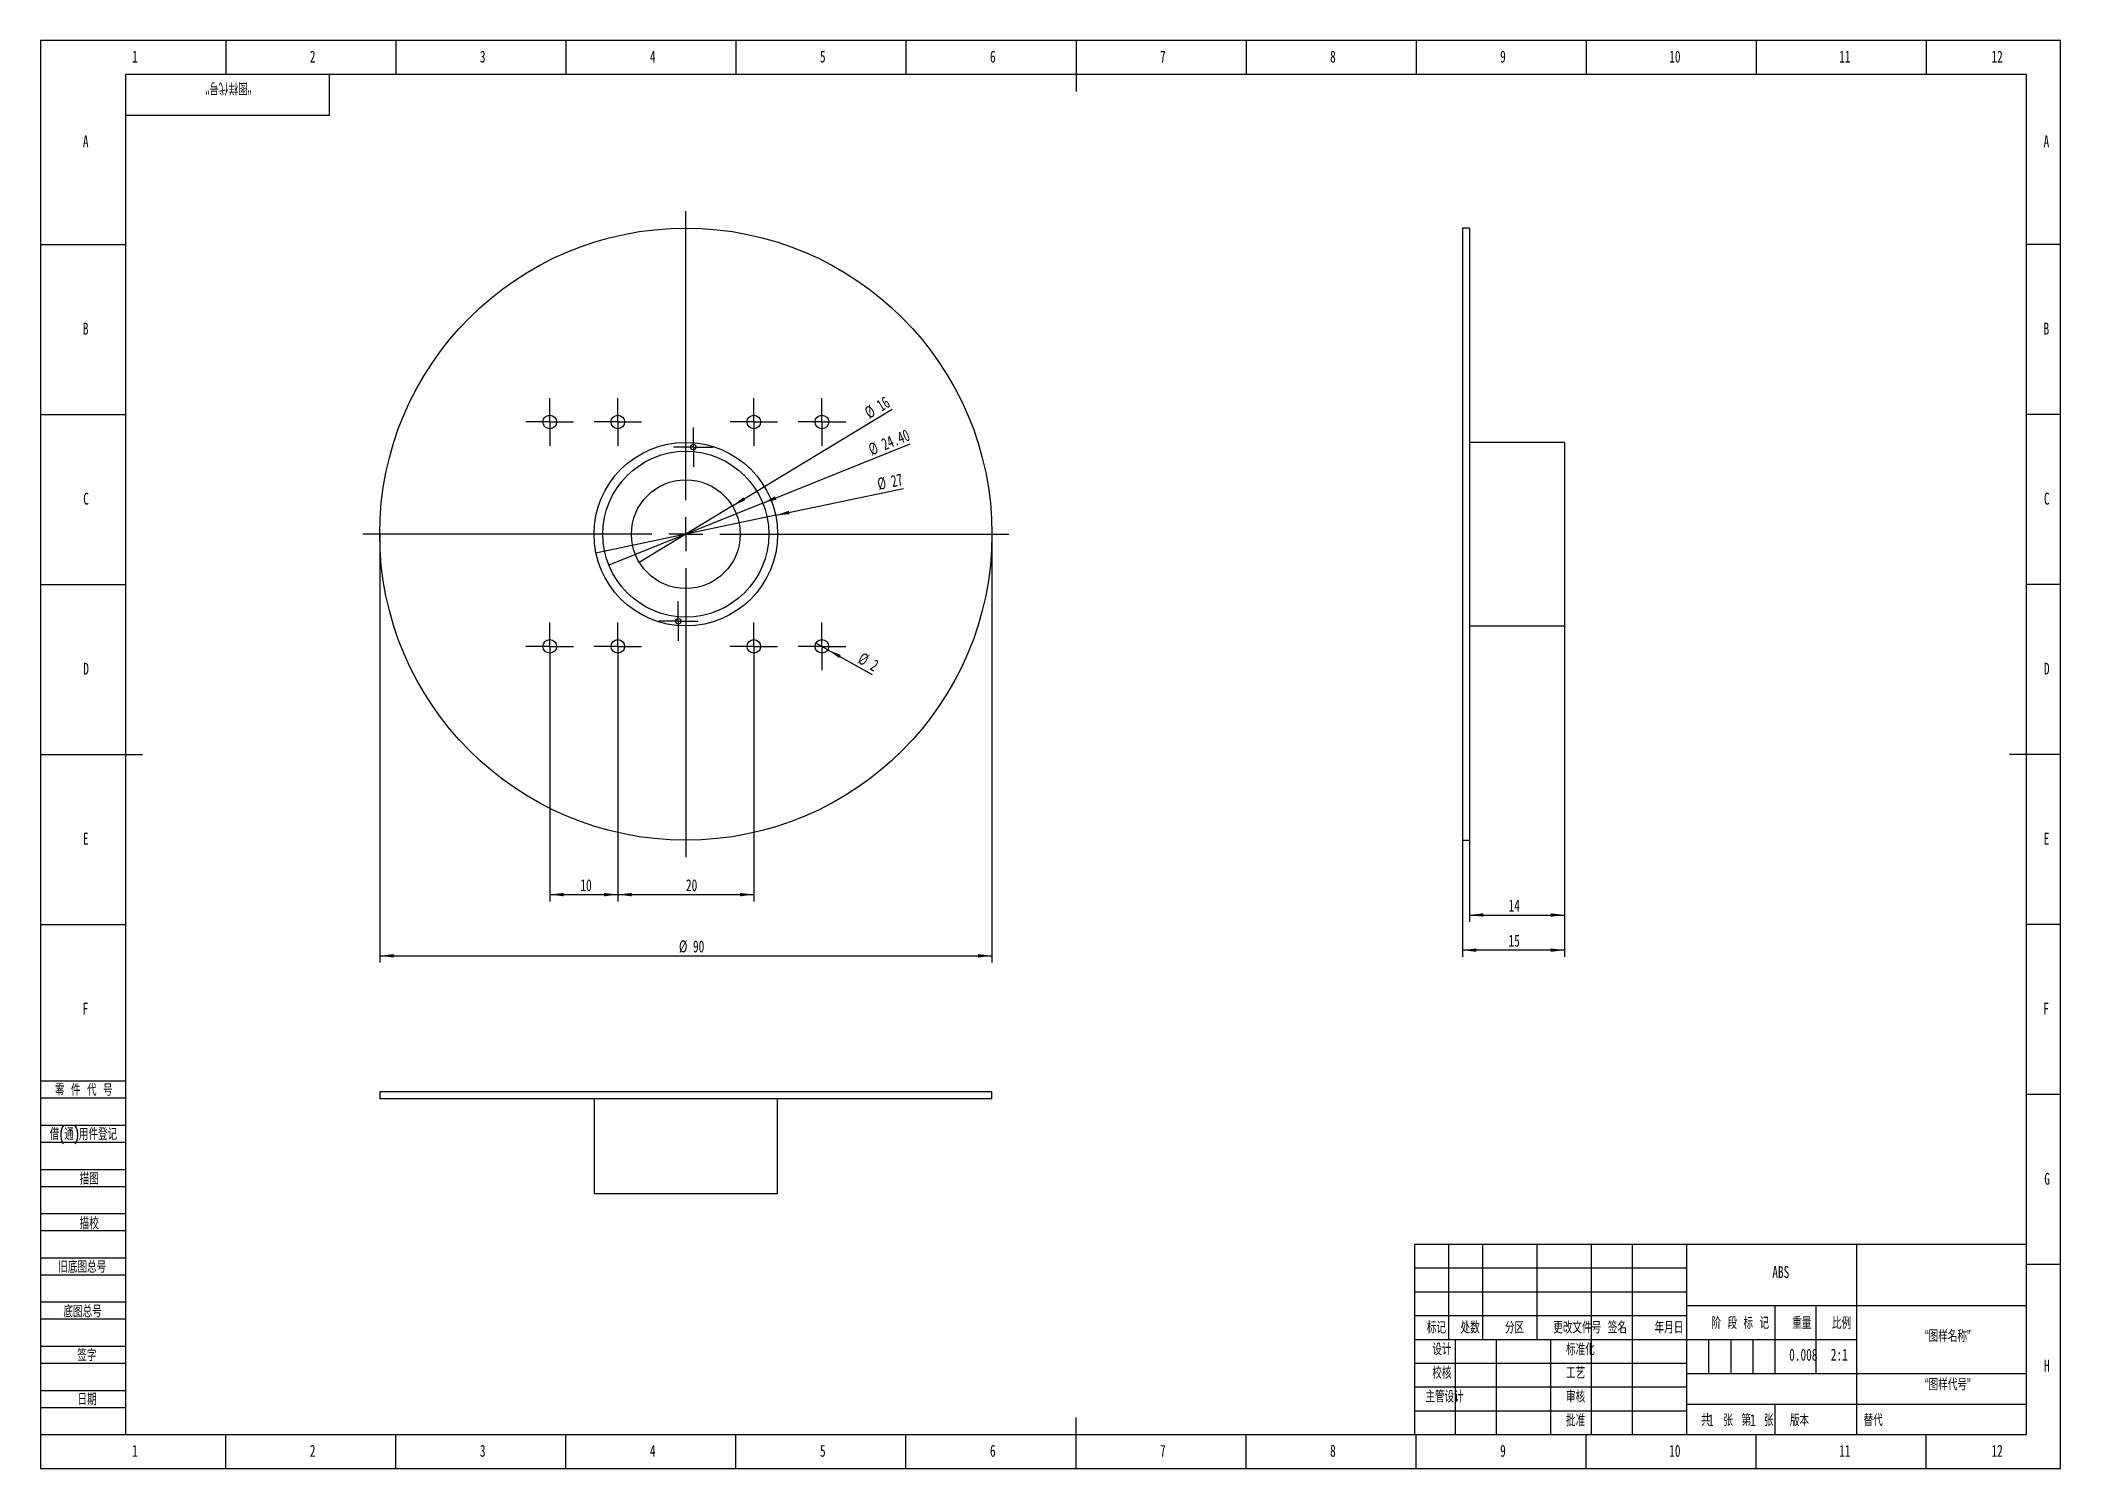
# Model space of a CAD drawing. Header units: millimetres. Extents: x 0 to 1908, y -12 to 828.
# Drawn here: x 0 to 594, y 0 to 420 of the extents above; entities that cross this region are included whole.
import ezdxf

# ---------------------------------------------------------------- set-up
doc = ezdxf.new("R2010")
doc.units = ezdxf.units.MM
for name, color, linetype in [('10', 7, 'Continuous'), ('5', 7, 'Continuous'), ('SLD-0', 7, 'Continuous')]:
    doc.layers.add(name, color=color, linetype=linetype)
doc.styles.add('SLDTEXTSTYLE0', font='TXT', dxfattribs={"width": 0.7, "bigfont": 'bigfont'})
doc.styles.add('SLDTEXTSTYLE1', font='TXT', dxfattribs={"width": 0.614286, "bigfont": 'bigfont'})
doc.styles.add('SLDTEXTSTYLE2', font='TXT', dxfattribs={"width": 0.6, "bigfont": 'bigfont'})
doc.styles.add('SLDTEXTSTYLE3', font='TXT', dxfattribs={"width": 0.7})
doc.dimstyles.new('SLDDIMSTYLE0', dxfattribs={"dimtxt": 3.5, "dimasz": 4.08, "dimexe": 0, "dimexo": 0.0625, "dimgap": 0.875, "dimtad": 2, "dimlfac": 0.5, "dimrnd": 1e-09, "dimzin": 12, "dimdsep": 46, "dimtxsty": 'SLDTEXTSTYLE3', "dimsah": 1, "dimcen": 0.09, "dimadec": 0, "dimazin": 3, "dimtfac": 1, "dimtofl": 0, "dimtmove": 0, "dimatfit": 3, "dimfxl": 1, "dimfrac": 2, "dimtolj": 1, "dimtzin": 12, "dimarcsym": 0})
doc.dimstyles.new('SLDDIMSTYLE1', dxfattribs={"dimtxt": 3.5, "dimasz": 4.08, "dimexe": 0, "dimexo": 0.0625, "dimgap": 0.875, "dimtad": 2, "dimlfac": 0.5, "dimrnd": 1e-09, "dimzin": 12, "dimdsep": 46, "dimtxsty": 'SLDTEXTSTYLE3', "dimblk1": 'NONE', "dimsah": 1, "dimcen": 0, "dimadec": 0, "dimazin": 3, "dimtfac": 1, "dimtmove": 0, "dimatfit": 3, "dimldrblk": 'NONE', "dimfxl": 1, "dimfrac": 2, "dimtolj": 1, "dimtzin": 12, "dimarcsym": 0})
doc.dimstyles.new('SLDDIMSTYLE2', dxfattribs={"dimtxt": 3.5, "dimasz": 4.08, "dimexe": 0, "dimexo": 0.0625, "dimgap": 0.875, "dimtad": 2, "dimlfac": 0.5, "dimrnd": 1e-09, "dimzin": 4, "dimdsep": 46, "dimtxsty": 'SLDTEXTSTYLE3', "dimblk1": 'NONE', "dimsah": 1, "dimcen": 0, "dimadec": 0, "dimazin": 1, "dimtfac": 1, "dimtmove": 0, "dimatfit": 3, "dimldrblk": 'NONE', "dimfxl": 1, "dimfrac": 2, "dimtolj": 1, "dimtzin": 12, "dimarcsym": 0})

msp = doc.modelspace()

# ---------------------------------------------------------------- texts
at = {"layer": '10', "char_height": 3.5}
for s, insert, attachment_point, style in [('1', (27.794, 416.981), 2, 'SLDTEXTSTYLE3'), ('2', (80.044, 416.981), 2, 'SLDTEXTSTYLE3'), ('3', (130.044, 416.981), 2, 'SLDTEXTSTYLE3'), ('4', (180.044, 416.981), 2, 'SLDTEXTSTYLE3'), ('5', (230.044, 416.981), 2, 'SLDTEXTSTYLE3'), ('6', (280.047, 416.981), 2, 'SLDTEXTSTYLE3'), ('7', (330.047, 416.981), 2, 'SLDTEXTSTYLE3'), ('8', (380.047, 416.981), 2, 'SLDTEXTSTYLE3'), ('9', (430.047, 416.981), 2, 'SLDTEXTSTYLE3'), ('10', (480.589, 416.981), 2, 'SLDTEXTSTYLE3'), ('11', (530.589, 416.981), 2, 'SLDTEXTSTYLE3'), ('12', (575.344, 416.981), 2, 'SLDTEXTSTYLE3'), ('A', (13.32, 392.043), 2, 'SLDTEXTSTYLE3'), ('A', (589.83, 392.043), 2, 'SLDTEXTSTYLE3'), ('B', (13.32, 336.981), 2, 'SLDTEXTSTYLE3'), ('B', (589.83, 336.981), 2, 'SLDTEXTSTYLE3'), ('C', (13.427, 286.981), 2, 'SLDTEXTSTYLE3'), ('C', (589.937, 286.981), 2, 'SLDTEXTSTYLE3'), ('D', (13.43, 236.981), 2, 'SLDTEXTSTYLE3'), ('D', (589.94, 236.981), 2, 'SLDTEXTSTYLE3'), ('E', (13.318, 186.981), 2, 'SLDTEXTSTYLE3'), ('E', (589.828, 186.981), 2, 'SLDTEXTSTYLE3'), ('F', (13.224, 136.981), 2, 'SLDTEXTSTYLE3'), ('F', (589.734, 136.981), 2, 'SLDTEXTSTYLE3'), ('G', (590.049, 86.981), 2, 'SLDTEXTSTYLE3'), ('ABS', (511.732, 59.545), 2, 'SLDTEXTSTYLE3'), ('“图样名称”', (560.84, 40.729), 2, 'SLDTEXTSTYLE0'), ('0.008', (518.36, 35.237), 2, 'SLDTEXTSTYLE3'), ('H', (589.94, 32.043), 2, 'SLDTEXTSTYLE3'), ('“图样代号”', (560.843, 26.497), 2, 'SLDTEXTSTYLE0'), ('主管设计', (412.882, 22.944), 2, 'SLDTEXTSTYLE0'), ('1', (490.34, 15.997), 1, 'SLDTEXTSTYLE3'), ('1', (502.694, 15.997), 1, 'SLDTEXTSTYLE3'), ('1', (27.794, 6.981), 2, 'SLDTEXTSTYLE3'), ('2', (80.044, 6.981), 2, 'SLDTEXTSTYLE3'), ('3', (130.044, 6.981), 2, 'SLDTEXTSTYLE3'), ('4', (180.044, 6.981), 2, 'SLDTEXTSTYLE3'), ('5', (230.044, 6.981), 2, 'SLDTEXTSTYLE3'), ('6', (280.047, 6.981), 2, 'SLDTEXTSTYLE3'), ('7', (330.047, 6.981), 2, 'SLDTEXTSTYLE3'), ('8', (380.047, 6.981), 2, 'SLDTEXTSTYLE3'), ('9', (430.047, 6.981), 2, 'SLDTEXTSTYLE3'), ('10', (480.589, 6.981), 2, 'SLDTEXTSTYLE3'), ('11', (530.589, 6.981), 2, 'SLDTEXTSTYLE3'), ('12', (575.344, 6.981), 2, 'SLDTEXTSTYLE3')]:
    msp.add_mtext(s, dxfattribs=dict(at, insert=insert, attachment_point=attachment_point, style=style))
at = {"layer": '10', "color": 7, "char_height": 3.5}
for s, insert, attachment_point, style in [('零 件 代 号', (4.285, 113.124), 1, 'SLDTEXTSTYLE1'), ('借(通)用件登记', (2.735, 100.137), 1, 'SLDTEXTSTYLE0'), ('描图', (14.373, 86.983), 2, 'SLDTEXTSTYLE0'), ('描校', (14.341, 73.881), 2, 'SLDTEXTSTYLE0'), ('旧底图总号', (5.262, 61.089), 1, 'SLDTEXTSTYLE0'), ('底图总号', (6.762, 47.975), 1, 'SLDTEXTSTYLE0'), ('标记', (410.488, 43.232), 2, 'SLDTEXTSTYLE0'), ('处数', (420.388, 43.232), 2, 'SLDTEXTSTYLE0'), ('分区', (433.438, 43.232), 2, 'SLDTEXTSTYLE0'), ('更改文件号', (451.892, 43.232), 2, 'SLDTEXTSTYLE0'), ('签名', (463.685, 43.232), 2, 'SLDTEXTSTYLE0'), ('年月日', (478.85, 43.232), 2, 'SLDTEXTSTYLE0'), ('阶 段 标 记', (499.812, 44.569), 2, 'SLDTEXTSTYLE1'), ('重量', (517.897, 44.569), 2, 'SLDTEXTSTYLE0'), ('比例', (529.598, 44.569), 2, 'SLDTEXTSTYLE0'), ('设计', (412.083, 36.867), 2, 'SLDTEXTSTYLE0'), ('标准化', (452.799, 36.802), 2, 'SLDTEXTSTYLE0'), ('签字', (13.648, 35.109), 2, 'SLDTEXTSTYLE0'), ('校核', (412.082, 29.921), 2, 'SLDTEXTSTYLE0'), ('工艺', (451.407, 29.921), 2, 'SLDTEXTSTYLE0'), ('日期', (13.725, 22.148), 2, 'SLDTEXTSTYLE0'), ('审核', (451.407, 22.944), 2, 'SLDTEXTSTYLE0'), ('批准', (451.389, 15.957), 2, 'SLDTEXTSTYLE0'), ('共  张', (492.948, 15.997), 2, 'SLDTEXTSTYLE2'), ('第  张', (504.897, 15.997), 2, 'SLDTEXTSTYLE2'), ('版本', (517.234, 15.997), 2, 'SLDTEXTSTYLE0')]:
    msp.add_mtext(s, dxfattribs=dict(at, insert=insert, attachment_point=attachment_point, style=style))
at = {"layer": 'SLD-0', "insert": (55.315, 404.152), "char_height": 3.5, "attachment_point": 2, "rotation": 180, "style": 'SLDTEXTSTYLE0'}
msp.add_mtext('“图样代号”', dxfattribs=at)
at = {"layer": 'SLD-0', "char_height": 3.5}
for s, insert, attachment_point, style in [('2:1', (528.924, 35.237), 2, 'SLDTEXTSTYLE3'), ('替代', (536.078, 15.997), 1, 'SLDTEXTSTYLE0')]:
    msp.add_mtext(s, dxfattribs=dict(at, insert=insert, attachment_point=attachment_point, style=style))

# ---------------------------------------------------------------- blocks, each defined once
blk = doc.blocks.new('_D')
at = {"layer": '10', "transparency": 16777216}
for p, q in [((99.78, 274.8), (99.78, 148.8)), ((279.78, 274.8), (279.78, 148.8)), ((99.78, 150.8), (279.78, 150.8))]:
    blk.add_line(p, q, dxfattribs=at)
for points in [[(99.78, 150.8), (103.86, 150.29), (103.86, 151.3)], [(279.78, 150.8), (275.7, 151.3), (275.7, 150.29)]]:
    blk.add_solid(points, dxfattribs=at)
at = {"layer": '10', "transparency": 16777216, "char_height": 3.5, "attachment_point": 1, "style": 'SLDTEXTSTYLE3'}
for s, insert in [('%%c', (187.75, 155.32)), ('90', (191.87, 155.31))]:
    blk.add_mtext(s, dxfattribs=dict(at, insert=insert))
blk = doc.blocks.new('_D_1')
at = {"layer": '10', "transparency": 16777216}
for q in [(253.76, 288.22), (163.35, 269.25)]:
    blk.add_line((216.2, 280.34), q, dxfattribs=at)
blk.add_solid([(216.2, 280.34), (220.3, 280.68), (220.09, 281.68)], dxfattribs=at)
at = {"layer": '10', "transparency": 16777216, "char_height": 3.5, "attachment_point": 1, "rotation": 11.8535, "style": 'SLDTEXTSTYLE3'}
for s, insert in [('%%c', (245.8, 291.18)), ('27', (249.83, 292.01))]:
    blk.add_mtext(s, dxfattribs=dict(at, insert=insert))
blk = doc.blocks.new('_None')
blk = doc.blocks.new('_D_2')
at = {"layer": '10', "transparency": 16777216}
for q in [(255.72, 301.35), (167.14, 265.68)]:
    blk.add_line((212.41, 283.91), q, dxfattribs=at)
blk.add_solid([(212.41, 283.91), (216.38, 284.96), (216, 285.91)], dxfattribs=at)
at = {"layer": '10', "transparency": 16777216, "char_height": 3.5, "attachment_point": 1, "rotation": 21.9382, "style": 'SLDTEXTSTYLE3'}
for s, insert in [('24.40', (246.91, 302.67)), ('%%c', (243.09, 301.15))]:
    blk.add_mtext(s, dxfattribs=dict(at, insert=insert))
blk = doc.blocks.new('_D_3')
at = {"layer": '10', "transparency": 16777216}
for q in [(250.41, 311.51), (176.09, 266.51)]:
    blk.add_line((203.46, 283.08), q, dxfattribs=at)
blk.add_solid([(203.46, 283.08), (207.22, 284.76), (206.69, 285.63)], dxfattribs=at)
at = {"layer": '10', "transparency": 16777216, "char_height": 3.5, "attachment_point": 1, "rotation": 31.1979, "style": 'SLDTEXTSTYLE3'}
for s, insert in [('16', (245.45, 313.78)), ('%%c', (241.92, 311.66))]:
    blk.add_mtext(s, dxfattribs=dict(at, insert=insert))
blk = doc.blocks.new('_D_4')
at = {"layer": '10', "transparency": 16777216}
for q in [(228.03, 242.78), (244.52, 233.51)]:
    blk.add_line((231.52, 240.82), q, dxfattribs=at)
blk.add_solid([(231.52, 240.82), (234.83, 238.37), (235.33, 239.26)], dxfattribs=at)
at = {"layer": '10', "transparency": 16777216, "char_height": 3.5, "attachment_point": 1, "rotation": 330.66975, "style": 'SLDTEXTSTYLE3'}
for s, insert in [('%%c', (241.79, 240.19)), ('2', (245.37, 238.16))]:
    blk.add_mtext(s, dxfattribs=dict(at, insert=insert))
blk = doc.blocks.new('_D_5')
at = {"layer": '10', "transparency": 16777216}
for p, q in [((149.78, 234.8), (149.78, 166.8)), ((169.78, 234.8), (169.78, 166.8)), ((149.78, 168.8), (169.78, 168.8))]:
    blk.add_line(p, q, dxfattribs=at)
for points in [[(149.78, 168.8), (153.86, 168.29), (153.86, 169.3)], [(169.78, 168.8), (165.7, 169.3), (165.7, 168.29)]]:
    blk.add_solid(points, dxfattribs=at)
at = {"layer": '10', "transparency": 16777216, "insert": (158.78, 173.31), "char_height": 3.5, "attachment_point": 1, "style": 'SLDTEXTSTYLE3'}
blk.add_mtext('10', dxfattribs=at)
blk = doc.blocks.new('_D_6')
at = {"layer": '10', "transparency": 16777216}
for p, q in [((169.78, 234.8), (169.78, 166.8)), ((209.78, 234.8), (209.78, 166.8)), ((169.78, 168.8), (209.78, 168.8))]:
    blk.add_line(p, q, dxfattribs=at)
for points in [[(169.78, 168.8), (173.86, 168.29), (173.86, 169.3)], [(209.78, 168.8), (205.7, 169.3), (205.7, 168.29)]]:
    blk.add_solid(points, dxfattribs=at)
at = {"layer": '10', "transparency": 16777216, "insert": (189.81, 173.31), "char_height": 3.5, "attachment_point": 1, "style": 'SLDTEXTSTYLE3'}
blk.add_mtext('20', dxfattribs=at)
blk = doc.blocks.new('SW_CENTERMARKSYMBOL_0')
at = {"layer": '10', "color": 0}
for p, q in [((0, 10), (0, 95)), ((-10, 0), (-95, 0)), ((0, 0), (-5, 0)), ((0, 0), (0, 5)), ((0, 0), (0, -5)), ((0, 0), (5, 0)), ((10, 0), (95, 0)), ((0, -10), (0, -95))]:
    blk.add_line(p, q, dxfattribs=at)
blk = doc.blocks.new('SW_CENTERMARKSYMBOL_1')
at = {"layer": '10', "color": 0}
for p, q in [((0, 5), (0, 7)), ((-5, 0), (-7, 0)), ((0, 0), (-5, 0)), ((0, 0), (0, 5)), ((0, 0), (0, -5)), ((0, 0), (5, 0)), ((5, 0), (7, 0)), ((0, -5), (0, -7))]:
    blk.add_line(p, q, dxfattribs=at)
blk = doc.blocks.new('SW_CENTERMARKSYMBOL_2')
at = {"layer": '10', "color": 0}
for p, q in [((0, 5), (0, 7)), ((-5, 0), (-7, 0)), ((0, 0), (-5, 0)), ((0, 0), (0, 5)), ((0, 0), (0, -5)), ((0, 0), (5, 0)), ((5, 0), (7, 0)), ((0, -5), (0, -7))]:
    blk.add_line(p, q, dxfattribs=at)
blk = doc.blocks.new('SW_CENTERMARKSYMBOL_3')
at = {"layer": '10', "color": 0}
for p, q in [((0, 5), (0, 7)), ((-5, 0), (-7, 0)), ((0, 0), (-5, 0)), ((0, 0), (0, 5)), ((0, 0), (0, -5)), ((0, 0), (5, 0)), ((5, 0), (7, 0)), ((0, -5), (0, -7))]:
    blk.add_line(p, q, dxfattribs=at)
blk = doc.blocks.new('SW_CENTERMARKSYMBOL_4')
at = {"layer": '10', "color": 0}
for p, q in [((0, 5), (0, 7)), ((-5, 0), (-7, 0)), ((0, 0), (-5, 0)), ((0, 0), (0, 5)), ((0, 0), (0, -5)), ((0, 0), (5, 0)), ((5, 0), (7, 0)), ((0, -5), (0, -7))]:
    blk.add_line(p, q, dxfattribs=at)
blk = doc.blocks.new('SW_CENTERMARKSYMBOL_5')
at = {"layer": '10', "color": 0}
for p, q in [((0, 5), (0, 7)), ((-5, 0), (-7, 0)), ((0, 0), (-5, 0)), ((0, 0), (0, 5)), ((0, 0), (0, -5)), ((0, 0), (5, 0)), ((5, 0), (7, 0)), ((0, -5), (0, -7))]:
    blk.add_line(p, q, dxfattribs=at)
blk = doc.blocks.new('SW_CENTERMARKSYMBOL_6')
at = {"layer": '10', "color": 0}
for p, q in [((0, 5), (0, 7)), ((-5, 0), (-7, 0)), ((0, 0), (-5, 0)), ((0, 0), (0, 5)), ((0, 0), (0, -5)), ((0, 0), (5, 0)), ((5, 0), (7, 0)), ((0, -5), (0, -7))]:
    blk.add_line(p, q, dxfattribs=at)
blk = doc.blocks.new('SW_CENTERMARKSYMBOL_7')
at = {"layer": '10', "color": 0}
for p, q in [((0, 5), (0, 7)), ((-5, 0), (-7, 0)), ((0, 0), (-5, 0)), ((0, 0), (0, 5)), ((0, 0), (0, -5)), ((0, 0), (5, 0)), ((5, 0), (7, 0)), ((0, -5), (0, -7))]:
    blk.add_line(p, q, dxfattribs=at)
blk = doc.blocks.new('SW_CENTERMARKSYMBOL_8')
at = {"layer": '10', "color": 0}
for p, q in [((0, 5), (0, 7)), ((-5, 0), (-7, 0)), ((0, 0), (-5, 0)), ((0, 0), (0, 5)), ((0, 0), (0, -5)), ((0, 0), (5, 0)), ((5, 0), (7, 0)), ((0, -5), (0, -7))]:
    blk.add_line(p, q, dxfattribs=at)
blk = doc.blocks.new('SW_CENTERMARKSYMBOL_9')
at = {"layer": '10', "color": 0}
for p, q in [((-5, 0), (-5.8, 0)), ((0, 0), (-5, 0)), ((0, 5), (0, 5.8)), ((0, 0), (0, 5)), ((0, 0), (0, -5)), ((0, 0), (5, 0)), ((5, 0), (5.8, 0)), ((0, -5), (0, -5.8))]:
    blk.add_line(p, q, dxfattribs=at)
blk = doc.blocks.new('SW_CENTERMARKSYMBOL_10')
at = {"layer": '10', "color": 0}
for p, q in [((-5, 0), (-5.8, 0)), ((0, 0), (-5, 0)), ((0, 5), (0, 5.8)), ((0, 0), (0, 5)), ((0, 0), (0, -5)), ((0, 0), (5, 0)), ((5, 0), (5.8, 0)), ((0, -5), (0, -5.8))]:
    blk.add_line(p, q, dxfattribs=at)
blk = doc.blocks.new('_D_7')
at = {"layer": '10', "transparency": 16777216}
for p, q in [((448.17, 247.8), (448.17, 150.47)), ((418.17, 184.8), (418.17, 150.47)), ((448.17, 152.47), (418.17, 152.47))]:
    blk.add_line(p, q, dxfattribs=at)
for points in [[(418.17, 152.47), (422.25, 151.96), (422.25, 152.97)], [(448.17, 152.47), (444.09, 152.97), (444.09, 151.96)]]:
    blk.add_solid(points, dxfattribs=at)
at = {"layer": '10', "transparency": 16777216, "insert": (431.68, 156.98), "char_height": 3.5, "attachment_point": 1, "style": 'SLDTEXTSTYLE3'}
blk.add_mtext('15', dxfattribs=at)
blk = doc.blocks.new('_D_8')
at = {"layer": '10', "transparency": 16777216}
for p, q in [((420.17, 247.8), (420.17, 160.8)), ((448.17, 247.8), (448.17, 160.8)), ((420.17, 162.8), (448.17, 162.8))]:
    blk.add_line(p, q, dxfattribs=at)
for points in [[(420.17, 162.8), (424.25, 162.29), (424.25, 163.3)], [(448.17, 162.8), (444.09, 163.3), (444.09, 162.29)]]:
    blk.add_solid(points, dxfattribs=at)
at = {"layer": '10', "transparency": 16777216, "insert": (431.68, 167.31), "char_height": 3.5, "attachment_point": 1, "style": 'SLDTEXTSTYLE3'}
blk.add_mtext('14', dxfattribs=at)

# ---------------------------------------------------------------- dimensions: what is measured, and where the dimension line sits
at = {"layer": '10'}
for p1, p2, dimstyle, picture, middle in [((176.091, 266.507), (203.463, 283.083), 'SLDDIMSTYLE1', '_D_3', (247.382, 309.679)), ((167.144, 265.679), (212.41, 283.911), 'SLDDIMSTYLE2', '_D_2', (250.301, 299.173)), ((163.353, 269.249), (216.201, 280.341), 'SLDDIMSTYLE1', '_D_1', (250.301, 287.498)), ((228.033, 242.775), (231.521, 240.816), 'SLDDIMSTYLE1', '_D_4', (242.268, 234.777))]:
    dim = msp.add_diameter_dim_2p(p1=p1, p2=p2, dimstyle=dimstyle, dxfattribs=at)
    dim.commit()
    dim.dimension.update_dxf_attribs({"geometry": picture, "text_midpoint": middle, "dimtype": 163})
dim = msp.add_linear_dim(base=(279.777, 150.795), p1=(99.777, 274.795), p2=(279.777, 274.795), text='%%c<>', dimstyle='SLDDIMSTYLE0', dxfattribs=at)
dim.commit()
dim.dimension.update_dxf_attribs({"geometry": '_D', "text_midpoint": (191.346, 150.795), "dimtype": 160})
for base, p1, p2, picture, middle in [((418.169, 152.466), (448.169, 247.795), (418.169, 184.795), '_D_7', (433.22, 152.466)), ((448.169, 162.795), (420.169, 247.795), (448.169, 247.795), '_D_8', (433.22, 162.795)), ((169.777, 168.795), (149.777, 234.795), (169.777, 234.795), '_D_5', (160.315, 168.795)), ((209.777, 168.795), (169.777, 234.795), (209.777, 234.795), '_D_6', (191.346, 168.795))]:
    dim = msp.add_linear_dim(base=base, p1=p1, p2=p2, dimstyle='SLDDIMSTYLE0', dxfattribs=at)
    dim.commit()
    dim.dimension.update_dxf_attribs({"geometry": picture, "text_midpoint": middle, "dimtype": 160})

# ---------------------------------------------------------------- linework, layer by layer
at = {"color": 7, "linetype": 'Continuous', "lineweight": 25}
for p, q in [((420.169, 364.795), (418.169, 364.795)), ((418.169, 364.795), (418.169, 184.795)), ((420.169, 364.795), (420.169, 184.795)), ((448.169, 301.795), (420.169, 301.795)), ((448.169, 301.795), (448.169, 247.795)), ((420.169, 247.795), (448.169, 247.795)), ((418.169, 184.795), (420.169, 184.795)), ((99.777, 110.76), (99.777, 108.76)), ((279.777, 110.76), (99.777, 110.76)), ((279.777, 108.76), (99.777, 108.76)), ((162.777, 108.76), (162.777, 80.76)), ((216.777, 80.76), (216.777, 108.76)), ((279.777, 108.76), (279.777, 110.76)), ((216.777, 80.76), (162.777, 80.76))]:
    msp.add_line(p, q, dxfattribs=at)
for centre, radius in [((189.777, 274.795), 90), ((149.777, 307.795), 2), ((169.777, 307.795), 2), ((209.777, 307.795), 2), ((229.777, 307.795), 2), ((189.777, 274.795), 27), ((189.777, 274.795), 24.4), ((191.996, 300.399), 0.8), ((189.777, 274.795), 16), ((187.558, 249.191), 0.8), ((149.777, 241.795), 2), ((169.777, 241.795), 2), ((209.777, 241.795), 2), ((229.777, 241.795), 2)]:
    msp.add_circle(centre, radius, dxfattribs=at)
at = {"layer": '5', "color": 7}
for p, q in [((594.005, 420), (0, 420)), ((0, 420), (0, 0)), ((594.005, 0), (594.005, 420)), ((0, 114), (25, 114)), ((0, 109), (25, 109)), ((0, 101), (25, 101)), ((0, 96), (25, 96)), ((0, 88), (25, 88)), ((0, 83), (25, 83)), ((0, 75), (25, 75)), ((0, 70), (25, 70)), ((0, 62), (25, 62)), ((0, 57), (25, 57)), ((404, 59), (484, 59)), ((0, 49), (25, 49)), ((404, 52), (484, 52)), ((0, 44), (25, 44)), ((0, 36), (25, 36)), ((490.5, 38), (490.5, 28)), ((497, 38), (497, 28)), ((503.5, 38), (503.5, 28)), ((0, 31), (25, 31)), ((0, 23), (25, 23)), ((0, 18), (25, 18)), ((0, 0), (594.005, 0))]:
    msp.add_line(p, q, dxfattribs=at)
at = {"layer": '5'}
for p, q in [((54.5, 420), (54.5, 410)), ((104.5, 420), (104.5, 410)), ((154.5, 420), (154.5, 410)), ((204.5, 420), (204.5, 410)), ((254.5, 420), (254.5, 410)), ((354.5, 420), (354.5, 410)), ((404.5, 420), (404.5, 410)), ((454.5, 420), (454.5, 410)), ((504.5, 420), (504.5, 410)), ((554.5, 420), (554.5, 410)), ((0, 360), (25, 360)), ((594.005, 360), (584.005, 360)), ((0, 310), (25, 310)), ((594.005, 310), (584.005, 310)), ((0, 260), (25, 260)), ((594.005, 260), (584.005, 260)), ((0, 160), (25, 160)), ((594.005, 160), (584.005, 160)), ((594.005, 110), (584.005, 110)), ((594.005, 60), (584.005, 60)), ((54.5, 0), (54.5, 10)), ((104.5, 0), (104.5, 10)), ((154.5, 0), (154.5, 10)), ((204.5, 0), (204.5, 10)), ((254.5, 0), (254.5, 10)), ((354.5, 0), (354.5, 10)), ((404.5, 0), (404.5, 10)), ((454.5, 0), (454.5, 10)), ((504.5, 0), (504.5, 10)), ((554.5, 0), (554.5, 10))]:
    msp.add_line(p, q, dxfattribs=at)
at = {"layer": '5', "lineweight": 25}
for p, q in [((304.503, 420), (304.503, 405)), ((0, 210), (30, 210)), ((594.005, 210), (579.005, 210)), ((304.503, 0), (304.503, 15))]:
    msp.add_line(p, q, dxfattribs=at)
at = {"layer": '5', "color": 7, "lineweight": 25}
for p, q in [((584.005, 410), (25, 410)), ((25, 410), (25, 10)), ((85, 398), (85, 410)), ((584.005, 10), (584.005, 410)), ((25, 398), (85, 398)), ((404, 66), (584, 66)), ((404, 66), (404, 10)), ((414, 66), (414, 38)), ((424, 66), (424, 38)), ((440, 66), (440, 38)), ((456, 66), (456, 10)), ((468, 66), (468, 38)), ((484, 66), (484, 10)), ((534, 66), (534, 38)), ((484, 48), (584, 48)), ((510, 48), (510, 28)), ((522, 48), (522, 28)), ((404, 45), (484, 45)), ((404, 38), (534, 38)), ((416, 38), (416, 10)), ((428, 38), (428, 10)), ((444, 38), (444, 10)), ((468, 38), (468, 10)), ((534, 38), (534, 10)), ((404, 31), (484, 31)), ((404, 24), (484, 24)), ((484, 28), (584, 28)), ((484.005, 18.985), (584.005, 18.985)), ((510, 18.985), (510, 10)), ((404, 17), (484, 17)), ((0, 10), (584.005, 10))]:
    msp.add_line(p, q, dxfattribs=at)

# ---------------------------------------------------------------- block references
at = {"layer": '10'}
for name, p in [('SW_CENTERMARKSYMBOL_0', (189.777, 274.795)), ('SW_CENTERMARKSYMBOL_7', (149.777, 307.795)), ('SW_CENTERMARKSYMBOL_3', (169.777, 307.795)), ('SW_CENTERMARKSYMBOL_4', (209.777, 307.795)), ('SW_CENTERMARKSYMBOL_8', (229.777, 307.795)), ('SW_CENTERMARKSYMBOL_10', (191.996, 300.399)), ('SW_CENTERMARKSYMBOL_9', (187.558, 249.191)), ('SW_CENTERMARKSYMBOL_6', (149.777, 241.795)), ('SW_CENTERMARKSYMBOL_2', (169.777, 241.795)), ('SW_CENTERMARKSYMBOL_5', (209.777, 241.795)), ('SW_CENTERMARKSYMBOL_1', (229.777, 241.795))]:
    msp.add_blockref(name, p, dxfattribs=at)

msp.set_redraw_order([(e.dxf.handle, doc.entitydb.next_handle()) for e in msp.query("TEXT MTEXT ATTDEF DIMENSION ARC_DIMENSION")])  # texts and dimensions are drawn at this point

doc.saveas('drawing.dxf')
